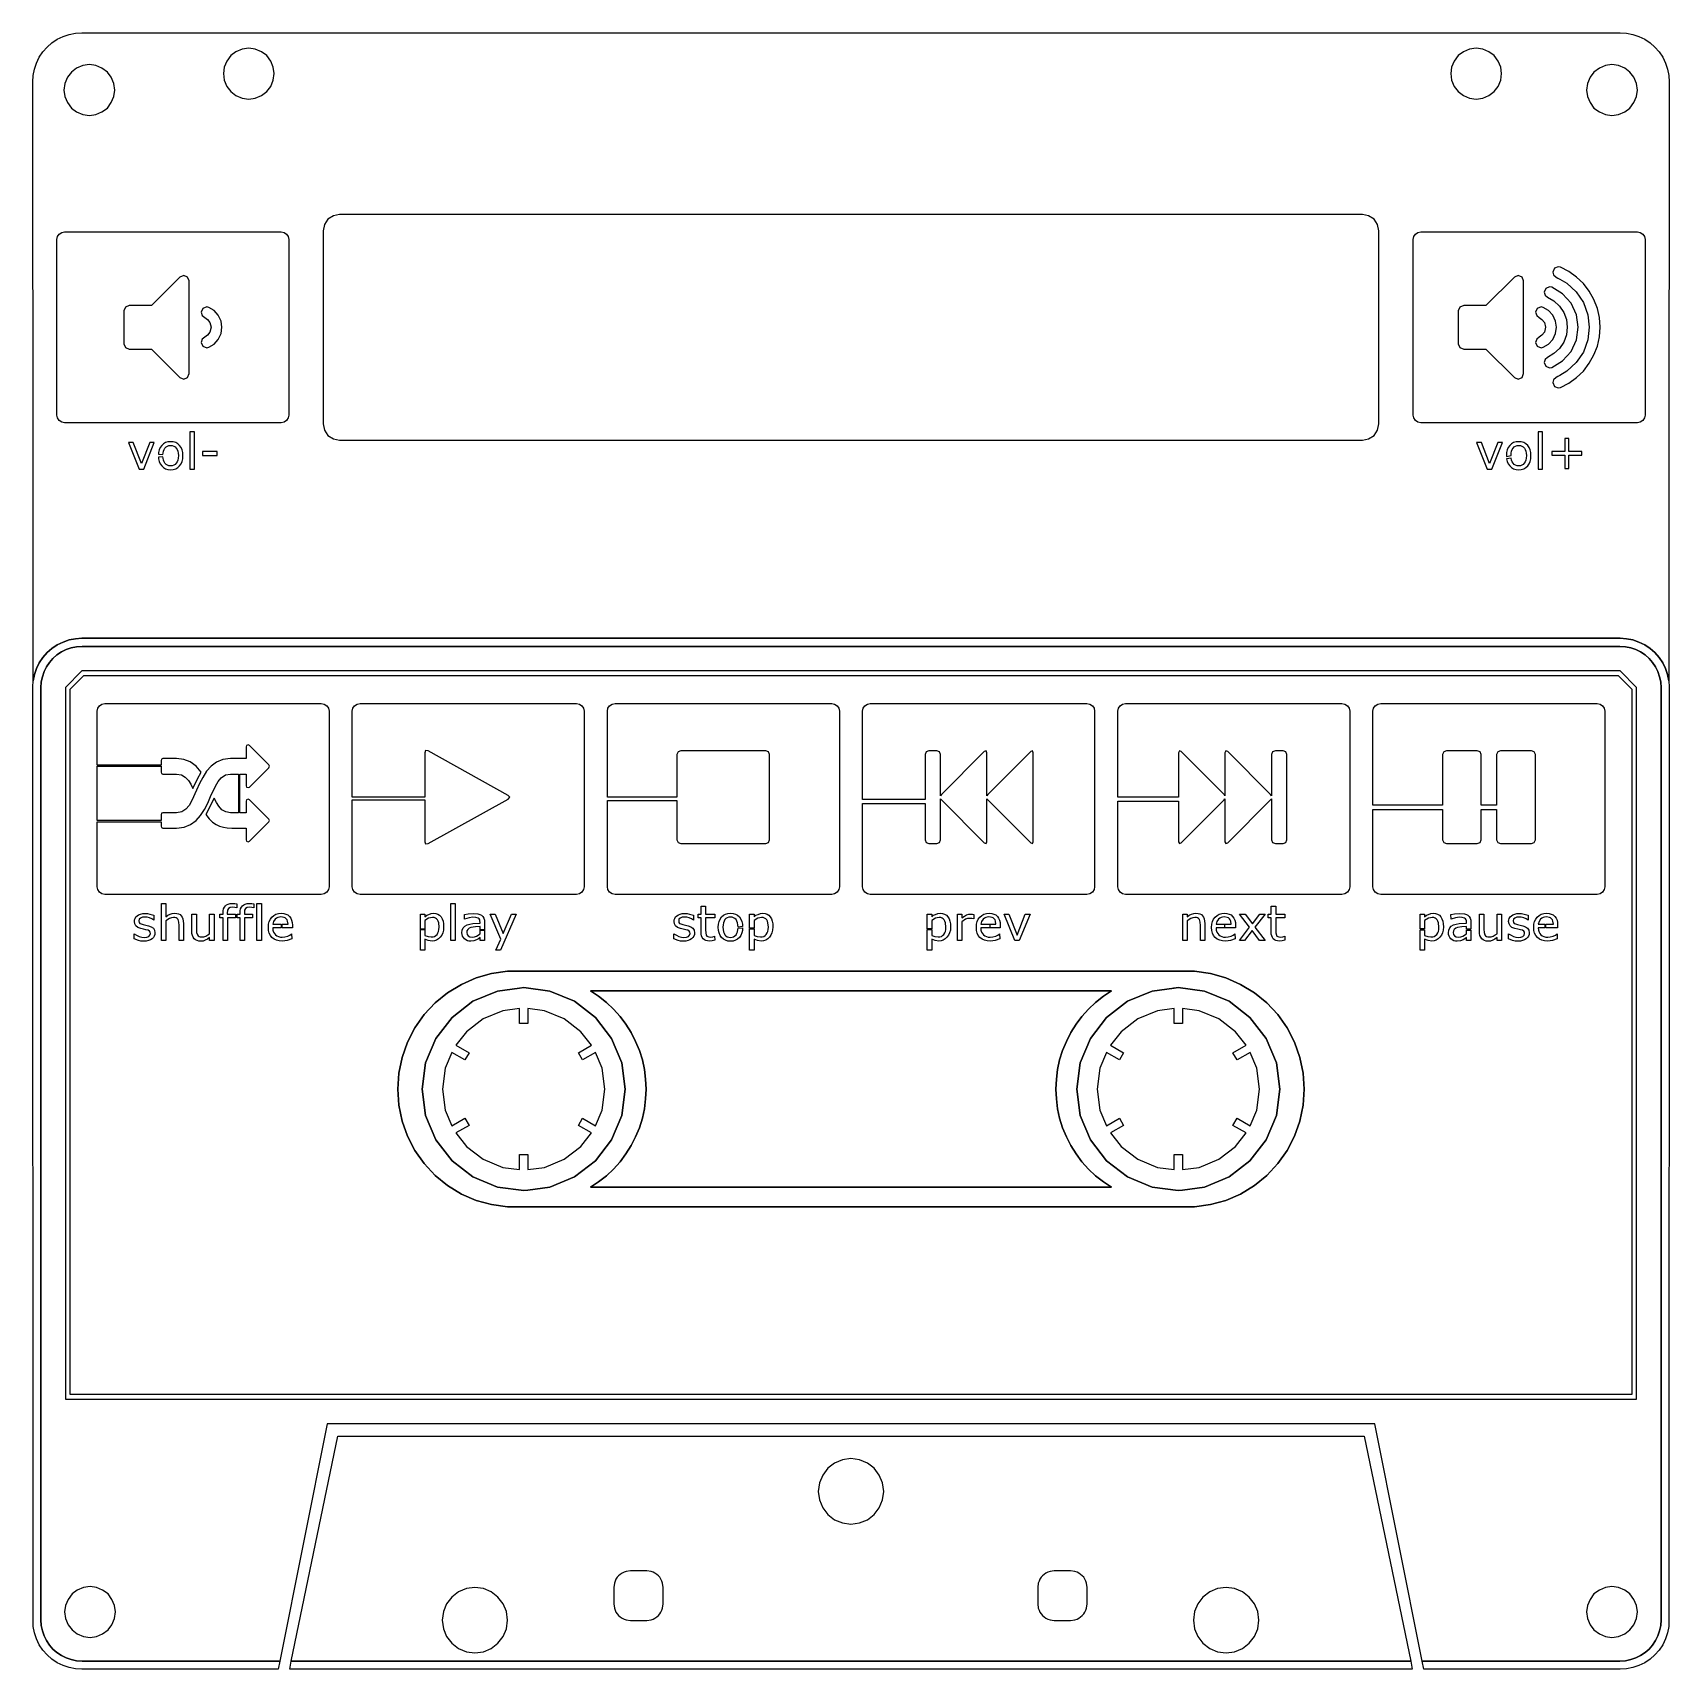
# Model space of a CAD drawing. Header units: metres. Extents: x 0 to 100, y 0 to 100.
import ezdxf

# ---------------------------------------------------------------- set-up
doc = ezdxf.new("R2010")
doc.units = ezdxf.units.M

msp = doc.modelspace()

# ---------------------------------------------------------------- linework, layer by layer
at = {"layer": 'Component#3'}
for points in [[(17.63, 47.35, 0), (4.4, 47.35, 0), (4.22, 47.39, 0), (4.07, 47.49, 0), (3.97, 47.64, 0), (3.93, 47.82, 0), (3.93, 51.79, 0), (7.84, 51.79, 0), (7.84, 51.51, 0), (7.87, 51.43, 0), (7.96, 51.4, 0), (8.78, 51.4, 0), (9.26, 51.46, 0), (9.65, 51.61, 0), (9.98, 51.86, 0), (10.26, 52.17, 0), (10.49, 52.54, 0), (10.69, 52.93, 0), (10.87, 53.34, 0), (11.16, 53.97, 0), (11.33, 54.25, 0), (11.52, 54.48, 0), (11.77, 54.65, 0), (12.09, 54.7, 0), (12.57, 54.7, 0), (12.57, 52.34, 0), (12.09, 52.34, 0), (11.79, 52.39, 0), (11.56, 52.52, 0), (11.37, 52.73, 0), (11.22, 52.97, 0), (11.09, 53.23, 0), (10.58, 52.23, 0), (10.79, 51.97, 0), (10.99, 51.77, 0), (11.21, 51.62, 0), (11.42, 51.52, 0), (11.66, 51.45, 0), (11.89, 51.41, 0), (12.16, 51.39, 0), (12.43, 51.39, 0), (12.72, 51.39, 0), (13.04, 51.4, 0), (13.04, 50.69, 0), (13.07, 50.6, 0), (13.16, 50.57, 0), (13.24, 50.6, 0), (14.42, 51.78, 0), (14.46, 51.87, 0), (14.42, 51.95, 0), (13.25, 53.13, 0), (13.16, 53.17, 0), (13.07, 53.13, 0), (13.04, 53.05, 0), (13.04, 52.34, 0), (12.66, 52.34, 0), (12.66, 54.7, 0), (13.04, 54.7, 0), (13.04, 53.99, 0), (13.07, 53.91, 0), (13.16, 53.88, 0), (13.24, 53.91, 0), (14.42, 55.09, 0), (14.46, 55.18, 0), (14.42, 55.26, 0), (13.25, 56.44, 0), (13.16, 56.48, 0), (13.07, 56.44, 0), (13.04, 56.36, 0), (13.04, 55.65, 0), (12.09, 55.65, 0), (11.62, 55.59, 0), (11.23, 55.43, 0), (10.9, 55.18, 0), (10.62, 54.87, 0), (10.39, 54.5, 0), (10.19, 54.12, 0), (10, 53.71, 0), (9.72, 53.08, 0), (9.55, 52.79, 0), (9.36, 52.56, 0), (9.11, 52.4, 0), (8.78, 52.34, 0), (7.96, 52.34, 0), (7.87, 52.31, 0), (7.84, 52.22, 0), (7.84, 51.87, 0), (3.93, 51.87, 0), (3.93, 55.18, 0), (7.84, 55.18, 0), (7.84, 54.82, 0), (7.87, 54.74, 0), (7.96, 54.7, 0), (8.78, 54.7, 0), (9.09, 54.65, 0), (9.32, 54.52, 0), (9.51, 54.31, 0), (9.66, 54.08, 0), (9.79, 53.81, 0), (10.06, 54.4, 0), (10.3, 54.82, 0), (9.98, 55.18, 0), (9.62, 55.44, 0), (9.23, 55.6, 0), (8.78, 55.65, 0), (7.96, 55.65, 0), (7.87, 55.62, 0), (7.84, 55.53, 0), (7.84, 55.25, 0), (3.93, 55.25, 0), (3.93, 58.54, 0), (3.97, 58.72, 0), (4.07, 58.87, 0), (4.22, 58.98, 0), (4.4, 59.01, 0), (17.63, 59.01, 0), (17.81, 58.98, 0), (17.97, 58.87, 0), (18.07, 58.72, 0), (18.11, 58.54, 0), (18.11, 47.82, 0), (18.07, 47.64, 0), (17.97, 47.49, 0), (17.81, 47.39, 0), (17.63, 47.35, 0)], [(33.23, 47.35, 0), (20, 47.35, 0), (19.82, 47.39, 0), (19.66, 47.49, 0), (19.56, 47.64, 0), (19.52, 47.82, 0), (19.52, 53.13, 0), (23.95, 53.13, 0), (23.95, 50.57, 0), (24.01, 50.44, 0), (24.16, 50.45, 0), (29.06, 53.17, 0), (29.15, 53.29, 0), (29.06, 53.4, 0), (24.16, 56.12, 0), (24.01, 56.14, 0), (23.95, 56, 0), (23.95, 53.29, 0), (19.52, 53.29, 0), (19.52, 58.54, 0), (19.56, 58.72, 0), (19.66, 58.87, 0), (19.82, 58.98, 0), (20, 59.01, 0), (33.23, 59.01, 0), (33.41, 58.98, 0), (33.56, 58.87, 0), (33.66, 58.72, 0), (33.7, 58.54, 0), (33.7, 47.82, 0), (33.66, 47.64, 0), (33.56, 47.49, 0), (33.41, 47.39, 0), (33.23, 47.35, 0)], [(48.82, 47.35, 0), (35.59, 47.35, 0), (35.41, 47.39, 0), (35.25, 47.49, 0), (35.15, 47.64, 0), (35.12, 47.82, 0), (35.12, 53.08, 0), (39.36, 53.08, 0), (39.36, 50.69, 0), (39.43, 50.52, 0), (39.6, 50.45, 0), (44.8, 50.45, 0), (44.96, 50.52, 0), (45.03, 50.69, 0), (45.03, 55.89, 0), (44.96, 56.05, 0), (44.8, 56.12, 0), (39.6, 56.12, 0), (39.43, 56.05, 0), (39.36, 55.89, 0), (39.36, 53.29, 0), (35.12, 53.29, 0), (35.12, 58.54, 0), (35.15, 58.72, 0), (35.25, 58.87, 0), (35.41, 58.98, 0), (35.59, 59.01, 0), (48.82, 59.01, 0), (49, 58.98, 0), (49.15, 58.87, 0), (49.26, 58.72, 0), (49.29, 58.54, 0), (49.29, 47.82, 0), (49.26, 47.64, 0), (49.15, 47.49, 0), (49, 47.39, 0), (48.82, 47.35, 0)], [(64.41, 47.35, 0), (51.18, 47.35, 0), (51, 47.39, 0), (50.85, 47.49, 0), (50.74, 47.64, 0), (50.71, 47.82, 0), (50.71, 52.9, 0), (54.53, 52.9, 0), (54.53, 50.69, 0), (54.6, 50.52, 0), (54.76, 50.45, 0), (55.24, 50.45, 0), (55.4, 50.52, 0), (55.47, 50.69, 0), (55.47, 53.19, 0), (55.52, 53.12, 0), (58.14, 50.5, 0), (58.26, 50.45, 0), (58.31, 50.57, 0), (58.31, 53.19, 0), (58.36, 53.12, 0), (60.98, 50.5, 0), (61.09, 50.45, 0), (61.14, 50.57, 0), (61.14, 56, 0), (61.09, 56.12, 0), (60.98, 56.07, 0), (58.36, 53.45, 0), (58.31, 53.38, 0), (58.31, 56, 0), (58.26, 56.12, 0), (58.14, 56.07, 0), (55.52, 53.45, 0), (55.47, 53.38, 0), (55.47, 55.89, 0), (55.4, 56.05, 0), (55.24, 56.12, 0), (54.76, 56.12, 0), (54.6, 56.05, 0), (54.53, 55.89, 0), (54.53, 53.14, 0), (50.71, 53.14, 0), (50.71, 58.54, 0), (50.74, 58.72, 0), (50.85, 58.87, 0), (51, 58.98, 0), (51.18, 59.01, 0), (64.41, 59.01, 0), (64.59, 58.98, 0), (64.75, 58.87, 0), (64.85, 58.72, 0), (64.88, 58.54, 0), (64.88, 47.82, 0), (64.85, 47.64, 0), (64.75, 47.49, 0), (64.59, 47.39, 0), (64.41, 47.35, 0)], [(80, 47.35, 0), (66.77, 47.35, 0), (66.59, 47.39, 0), (66.44, 47.49, 0), (66.34, 47.64, 0), (66.3, 47.82, 0), (66.3, 53.04, 0), (70.02, 53.04, 0), (70.02, 50.57, 0), (70.07, 50.45, 0), (70.18, 50.5, 0), (72.81, 53.12, 0), (72.85, 53.19, 0), (72.85, 50.57, 0), (72.9, 50.45, 0), (73.02, 50.5, 0), (75.64, 53.12, 0), (75.69, 53.19, 0), (75.69, 50.69, 0), (75.76, 50.52, 0), (75.93, 50.45, 0), (76.4, 50.45, 0), (76.57, 50.52, 0), (76.64, 50.69, 0), (76.64, 55.89, 0), (76.57, 56.05, 0), (76.4, 56.12, 0), (75.93, 56.12, 0), (75.76, 56.05, 0), (75.69, 55.89, 0), (75.69, 53.38, 0), (75.64, 53.45, 0), (73.02, 56.07, 0), (72.9, 56.12, 0), (72.85, 56, 0), (72.85, 53.38, 0), (72.81, 53.45, 0), (70.18, 56.07, 0), (70.07, 56.12, 0), (70.02, 56, 0), (70.02, 53.29, 0), (66.3, 53.29, 0), (66.3, 58.54, 0), (66.34, 58.72, 0), (66.44, 58.87, 0), (66.59, 58.98, 0), (66.77, 59.01, 0), (80, 59.01, 0), (80.18, 58.98, 0), (80.34, 58.87, 0), (80.44, 58.72, 0), (80.48, 58.54, 0), (80.48, 47.82, 0), (80.44, 47.64, 0), (80.34, 47.49, 0), (80.18, 47.39, 0), (80, 47.35, 0)], [(95.6, 47.35, 0), (82.37, 47.35, 0), (82.19, 47.39, 0), (82.03, 47.49, 0), (81.93, 47.64, 0), (81.89, 47.82, 0), (81.89, 52.53, 0), (86.15, 52.53, 0), (86.15, 50.69, 0), (86.22, 50.52, 0), (86.38, 50.45, 0), (88.27, 50.45, 0), (88.44, 50.52, 0), (88.51, 50.69, 0), (88.51, 52.53, 0), (89.45, 52.53, 0), (89.45, 50.69, 0), (89.52, 50.52, 0), (89.69, 50.45, 0), (91.58, 50.45, 0), (91.75, 50.52, 0), (91.82, 50.69, 0), (91.82, 55.89, 0), (91.75, 56.05, 0), (91.58, 56.12, 0), (89.69, 56.12, 0), (89.52, 56.05, 0), (89.45, 55.89, 0), (89.45, 52.81, 0), (88.51, 52.81, 0), (88.51, 55.89, 0), (88.44, 56.05, 0), (88.27, 56.12, 0), (86.38, 56.12, 0), (86.22, 56.05, 0), (86.15, 55.89, 0), (86.15, 52.81, 0), (81.89, 52.81, 0), (81.89, 58.54, 0), (81.93, 58.72, 0), (82.03, 58.87, 0), (82.19, 58.98, 0), (82.37, 59.01, 0), (95.6, 59.01, 0), (95.78, 58.98, 0), (95.93, 58.87, 0), (96.03, 58.72, 0), (96.07, 58.54, 0), (96.07, 47.82, 0), (96.03, 47.64, 0), (95.93, 47.49, 0), (95.78, 47.39, 0), (95.6, 47.35, 0)], [(7.47, 45, 0), (7.46, 44.89, 0), (7.42, 44.8, 0), (7.37, 44.71, 0), (7.29, 44.64, 0), (7.19, 44.57, 0), (7.07, 44.53, 0), (6.93, 44.5, 0), (6.78, 44.49, 0), (6.61, 44.5, 0), (6.46, 44.54, 0), (6.2, 44.63, 0), (6.2, 44.94, 0), (6.35, 44.85, 0), (6.51, 44.78, 0), (6.66, 44.74, 0), (6.81, 44.72, 0), (6.97, 44.74, 0), (7.09, 44.78, 0), (7.16, 44.86, 0), (7.19, 44.96, 0), (7.18, 45.05, 0), (7.14, 45.11, 0), (7.05, 45.16, 0), (6.92, 45.19, 0), (6.77, 45.22, 0), (6.6, 45.26, 0), (6.42, 45.33, 0), (6.3, 45.43, 0), (6.23, 45.55, 0), (6.21, 45.7, 0), (6.22, 45.79, 0), (6.25, 45.88, 0), (6.3, 45.97, 0), (6.38, 46.04, 0), (6.47, 46.1, 0), (6.58, 46.15, 0), (6.72, 46.18, 0), (6.86, 46.19, 0), (7.01, 46.18, 0), (7.16, 46.15, 0), (7.4, 46.07, 0), (7.4, 45.78, 0), (7.27, 45.85, 0), (7.14, 45.91, 0), (6.99, 45.95, 0), (6.84, 45.96, 0), (6.71, 45.95, 0), (6.59, 45.9, 0), (6.51, 45.83, 0), (6.49, 45.73, 0), (6.5, 45.64, 0), (6.55, 45.58, 0), (6.63, 45.54, 0), (6.75, 45.5, 0), (6.92, 45.46, 0), (7.07, 45.43, 0), (7.24, 45.37, 0), (7.37, 45.28, 0), (7.44, 45.16, 0), (7.47, 45, 0)], [(8.9, 46.16, 0), (9, 46.11, 0), (9.07, 46.04, 0), (9.13, 45.95, 0), (9.18, 45.85, 0), (9.2, 45.72, 0), (9.21, 45.58, 0), (9.21, 44.53, 0), (8.94, 44.53, 0), (8.94, 45.45, 0), (8.93, 45.66, 0), (8.88, 45.82, 0), (8.83, 45.87, 0), (8.77, 45.91, 0), (8.69, 45.93, 0), (8.6, 45.94, 0), (8.48, 45.92, 0), (8.36, 45.88, 0), (8.13, 45.74, 0), (8.13, 44.53, 0), (7.86, 44.53, 0), (7.86, 46.79, 0), (8.13, 46.79, 0), (8.13, 45.97, 0), (8.26, 46.07, 0), (8.39, 46.14, 0), (8.53, 46.18, 0), (8.67, 46.2, 0), (8.8, 46.19, 0), (8.9, 46.16, 0)], [(11.08, 44.53, 0), (10.8, 44.53, 0), (10.8, 44.71, 0), (10.67, 44.62, 0), (10.54, 44.55, 0), (10.41, 44.5, 0), (10.26, 44.49, 0), (10.14, 44.5, 0), (10.04, 44.53, 0), (9.94, 44.58, 0), (9.87, 44.64, 0), (9.8, 44.73, 0), (9.76, 44.84, 0), (9.73, 44.96, 0), (9.72, 45.1, 0), (9.72, 46.15, 0), (10, 46.15, 0), (10, 45.23, 0), (10.01, 45.02, 0), (10.06, 44.87, 0), (10.1, 44.81, 0), (10.16, 44.78, 0), (10.23, 44.75, 0), (10.34, 44.75, 0), (10.45, 44.76, 0), (10.57, 44.8, 0), (10.69, 44.87, 0), (10.8, 44.94, 0), (10.8, 46.15, 0), (11.08, 46.15, 0), (11.08, 44.53, 0)], [(11.66, 46.46, 0), (11.71, 46.56, 0), (11.77, 46.65, 0), (11.85, 46.71, 0), (11.94, 46.76, 0), (12.06, 46.79, 0), (12.18, 46.8, 0), (12.35, 46.79, 0), (12.48, 46.77, 0), (12.48, 46.52, 0), (12.35, 46.55, 0), (12.22, 46.56, 0), (12.07, 46.54, 0), (11.97, 46.49, 0), (11.91, 46.38, 0), (11.89, 46.21, 0), (11.89, 46.15, 0), (12.38, 46.15, 0), (12.38, 45.92, 0), (11.9, 45.92, 0), (11.9, 44.53, 0), (11.63, 44.53, 0), (11.63, 45.92, 0), (11.44, 45.92, 0), (11.44, 46.15, 0), (11.63, 46.15, 0), (11.63, 46.2, 0), (11.64, 46.34, 0), (11.66, 46.46, 0)], [(12.94, 44.53, 0), (12.67, 44.53, 0), (12.67, 45.92, 0), (12.49, 45.92, 0), (12.49, 46.15, 0), (12.67, 46.15, 0), (12.67, 46.2, 0), (12.68, 46.34, 0), (12.7, 46.46, 0), (12.75, 46.56, 0), (12.81, 46.65, 0), (12.89, 46.71, 0), (12.99, 46.76, 0), (13.1, 46.79, 0), (13.23, 46.8, 0), (13.39, 46.79, 0), (13.52, 46.77, 0), (13.51, 46.52, 0), (13.39, 46.55, 0), (13.27, 46.56, 0), (13.11, 46.54, 0), (13.01, 46.49, 0), (12.95, 46.38, 0), (12.93, 46.21, 0), (12.93, 46.15, 0), (13.42, 46.15, 0), (13.42, 45.92, 0), (12.94, 45.92, 0), (12.94, 44.53, 0)], [(13.97, 44.53, 0), (13.7, 44.53, 0), (13.7, 46.79, 0), (13.97, 46.79, 0), (13.97, 44.53, 0)], [(15.87, 45.31, 0), (15.25, 45.31, 0), (15.25, 45.52, 0), (15.6, 45.52, 0), (15.57, 45.71, 0), (15.54, 45.79, 0), (15.49, 45.85, 0), (15.43, 45.91, 0), (15.36, 45.94, 0), (15.17, 45.97, 0), (15.07, 45.96, 0), (14.97, 45.94, 0), (14.89, 45.9, 0), (14.82, 45.84, 0), (14.72, 45.7, 0), (14.67, 45.52, 0), (15.19, 45.52, 0), (15.19, 45.31, 0), (14.67, 45.31, 0), (14.68, 45.17, 0), (14.72, 45.05, 0), (14.77, 44.95, 0), (14.84, 44.87, 0), (14.92, 44.81, 0), (15.02, 44.77, 0), (15.13, 44.74, 0), (15.25, 44.73, 0), (15.41, 44.75, 0), (15.58, 44.8, 0), (15.72, 44.86, 0), (15.82, 44.93, 0), (15.83, 44.63, 0), (15.55, 44.53, 0), (15.41, 44.51, 0), (15.25, 44.5, 0), (15.06, 44.51, 0), (14.89, 44.55, 0), (14.75, 44.62, 0), (14.62, 44.71, 0), (14.52, 44.83, 0), (14.45, 44.98, 0), (14.41, 45.14, 0), (14.4, 45.33, 0), (14.41, 45.52, 0), (14.45, 45.69, 0), (14.52, 45.84, 0), (14.61, 45.96, 0), (14.73, 46.06, 0), (14.86, 46.14, 0), (15.02, 46.18, 0), (15.18, 46.2, 0), (15.34, 46.18, 0), (15.47, 46.15, 0), (15.59, 46.09, 0), (15.69, 46, 0), (15.77, 45.9, 0), (15.82, 45.77, 0), (15.85, 45.63, 0), (15.87, 45.46, 0), (15.87, 45.31, 0)], [(23.96, 45.75, 0), (23.96, 45.23, 0), (23.69, 45.23, 0), (23.69, 46.15, 0), (23.96, 46.15, 0), (23.96, 45.98, 0), (24.08, 46.07, 0), (24.21, 46.13, 0), (24.35, 46.18, 0), (24.5, 46.2, 0), (24.63, 46.18, 0), (24.76, 46.14, 0), (24.86, 46.07, 0), (24.95, 45.98, 0), (25.02, 45.85, 0), (25.07, 45.71, 0), (25.1, 45.55, 0), (25.11, 45.36, 0), (25.1, 45.17, 0), (25.06, 45, 0), (24.99, 44.85, 0), (24.9, 44.73, 0), (24.79, 44.63, 0), (24.67, 44.56, 0), (24.54, 44.52, 0), (24.4, 44.5, 0), (24.17, 44.53, 0), (23.96, 44.61, 0), (23.96, 43.94, 0), (23.69, 43.94, 0), (23.69, 45.2, 0), (23.96, 45.2, 0), (23.96, 44.84, 0), (24.16, 44.77, 0), (24.35, 44.75, 0), (24.46, 44.76, 0), (24.55, 44.78, 0), (24.64, 44.83, 0), (24.71, 44.9, 0), (24.76, 44.99, 0), (24.8, 45.09, 0), (24.82, 45.21, 0), (24.83, 45.35, 0), (24.81, 45.61, 0), (24.78, 45.71, 0), (24.73, 45.79, 0), (24.68, 45.86, 0), (24.61, 45.9, 0), (24.52, 45.93, 0), (24.43, 45.94, 0), (24.31, 45.92, 0), (24.19, 45.89, 0), (23.96, 45.75, 0)], [(25.54, 46.79, 0), (25.81, 46.79, 0), (25.81, 44.53, 0), (25.54, 44.53, 0), (25.54, 46.79, 0)], [(27.61, 45.63, 0), (27.61, 45.19, 0), (27.34, 45.19, 0), (27.34, 45.38, 0), (27.05, 45.36, 0), (26.78, 45.32, 0), (26.67, 45.28, 0), (26.59, 45.21, 0), (26.53, 45.13, 0), (26.52, 45.02, 0), (26.54, 44.9, 0), (26.6, 44.81, 0), (26.71, 44.76, 0), (26.86, 44.74, 0), (26.99, 44.76, 0), (27.12, 44.8, 0), (27.34, 44.93, 0), (27.34, 45.16, 0), (27.61, 45.16, 0), (27.61, 44.53, 0), (27.34, 44.53, 0), (27.34, 44.71, 0), (27.24, 44.64, 0), (27.12, 44.57, 0), (26.96, 44.51, 0), (26.76, 44.49, 0), (26.65, 44.5, 0), (26.56, 44.52, 0), (26.47, 44.57, 0), (26.39, 44.63, 0), (26.32, 44.71, 0), (26.27, 44.8, 0), (26.24, 44.9, 0), (26.23, 45, 0), (26.25, 45.17, 0), (26.31, 45.3, 0), (26.41, 45.4, 0), (26.54, 45.48, 0), (26.7, 45.53, 0), (26.89, 45.57, 0), (27.34, 45.6, 0), (27.34, 45.64, 0), (27.33, 45.73, 0), (27.31, 45.8, 0), (27.27, 45.85, 0), (27.21, 45.89, 0), (27.07, 45.94, 0), (26.9, 45.95, 0), (26.66, 45.92, 0), (26.39, 45.84, 0), (26.38, 46.12, 0), (26.61, 46.16, 0), (26.91, 46.19, 0), (27.2, 46.16, 0), (27.32, 46.12, 0), (27.42, 46.07, 0), (27.5, 45.99, 0), (27.56, 45.89, 0), (27.6, 45.77, 0), (27.61, 45.63, 0)], [(28.6, 44.61, 0), (27.95, 46.15, 0), (28.25, 46.15, 0), (28.75, 44.95, 0), (29.25, 46.15, 0), (29.53, 46.15, 0), (28.59, 43.94, 0), (28.3, 43.94, 0), (28.6, 44.61, 0)], [(39.91, 44.5, 0), (39.76, 44.49, 0), (39.59, 44.5, 0), (39.43, 44.54, 0), (39.18, 44.63, 0), (39.18, 44.94, 0), (39.33, 44.85, 0), (39.48, 44.78, 0), (39.64, 44.74, 0), (39.78, 44.72, 0), (39.94, 44.74, 0), (40.07, 44.78, 0), (40.14, 44.86, 0), (40.17, 44.96, 0), (40.15, 45.05, 0), (40.11, 45.11, 0), (40.03, 45.16, 0), (39.9, 45.19, 0), (39.75, 45.22, 0), (39.58, 45.26, 0), (39.4, 45.33, 0), (39.28, 45.43, 0), (39.21, 45.55, 0), (39.19, 45.7, 0), (39.2, 45.79, 0), (39.23, 45.88, 0), (39.28, 45.97, 0), (39.35, 46.04, 0), (39.45, 46.1, 0), (39.56, 46.15, 0), (39.69, 46.18, 0), (39.84, 46.19, 0), (39.99, 46.18, 0), (40.13, 46.15, 0), (40.38, 46.07, 0), (40.38, 45.78, 0), (40.25, 45.85, 0), (40.11, 45.91, 0), (39.97, 45.95, 0), (39.82, 45.96, 0), (39.68, 45.95, 0), (39.57, 45.9, 0), (39.49, 45.83, 0), (39.47, 45.73, 0), (39.48, 45.64, 0), (39.53, 45.58, 0), (39.61, 45.54, 0), (39.73, 45.5, 0), (39.89, 45.46, 0), (40.05, 45.43, 0), (40.22, 45.37, 0), (40.34, 45.28, 0), (40.42, 45.16, 0), (40.44, 45, 0), (40.43, 44.89, 0), (40.4, 44.8, 0), (40.34, 44.71, 0), (40.26, 44.64, 0), (40.16, 44.57, 0), (40.04, 44.53, 0), (39.91, 44.5, 0)], [(40.97, 44.63, 0), (40.91, 44.71, 0), (40.87, 44.81, 0), (40.85, 44.92, 0), (40.84, 45.06, 0), (40.84, 45.92, 0), (40.66, 45.92, 0), (40.66, 46.15, 0), (40.84, 46.15, 0), (40.84, 46.62, 0), (41.11, 46.62, 0), (41.11, 46.15, 0), (41.67, 46.15, 0), (41.67, 45.92, 0), (41.11, 45.92, 0), (41.11, 45.19, 0), (41.12, 44.99, 0), (41.16, 44.85, 0), (41.2, 44.8, 0), (41.25, 44.77, 0), (41.32, 44.75, 0), (41.42, 44.74, 0), (41.56, 44.76, 0), (41.66, 44.79, 0), (41.67, 44.55, 0), (41.51, 44.51, 0), (41.35, 44.5, 0), (41.23, 44.51, 0), (41.13, 44.53, 0), (41.04, 44.58, 0), (40.97, 44.63, 0)], [(43.37, 45.53, 0), (43.38, 45.38, 0), (43.1, 45.34, 0), (43.09, 45.49, 0), (43.07, 45.62, 0), (43.03, 45.72, 0), (42.98, 45.81, 0), (42.91, 45.88, 0), (42.83, 45.92, 0), (42.74, 45.95, 0), (42.64, 45.96, 0), (42.53, 45.95, 0), (42.44, 45.92, 0), (42.36, 45.88, 0), (42.29, 45.81, 0), (42.24, 45.72, 0), (42.2, 45.62, 0), (42.18, 45.49, 0), (42.17, 45.34, 0), (42.18, 45.2, 0), (42.2, 45.07, 0), (42.24, 44.97, 0), (42.29, 44.88, 0), (42.36, 44.81, 0), (42.44, 44.76, 0), (42.53, 44.73, 0), (42.64, 44.72, 0), (42.74, 44.73, 0), (42.83, 44.76, 0), (42.91, 44.81, 0), (42.98, 44.88, 0), (43.03, 44.97, 0), (43.07, 45.07, 0), (43.09, 45.2, 0), (43.1, 45.29, 0), (43.38, 45.31, 0), (43.37, 45.15, 0), (43.33, 44.99, 0), (43.27, 44.84, 0), (43.18, 44.72, 0), (43.07, 44.62, 0), (42.94, 44.55, 0), (42.8, 44.5, 0), (42.64, 44.49, 0), (42.47, 44.5, 0), (42.33, 44.55, 0), (42.2, 44.62, 0), (42.09, 44.72, 0), (42, 44.84, 0), (41.94, 44.99, 0), (41.9, 45.15, 0), (41.89, 45.34, 0), (41.9, 45.53, 0), (41.94, 45.7, 0), (42, 45.84, 0), (42.09, 45.97, 0), (42.2, 46.07, 0), (42.33, 46.14, 0), (42.47, 46.18, 0), (42.64, 46.2, 0), (42.8, 46.18, 0), (42.94, 46.14, 0), (43.07, 46.07, 0), (43.18, 45.97, 0), (43.27, 45.84, 0), (43.33, 45.7, 0), (43.37, 45.53, 0)], [(43.8, 43.94, 0), (43.8, 45.25, 0), (44.08, 45.25, 0), (44.08, 44.84, 0), (44.27, 44.77, 0), (44.46, 44.75, 0), (44.57, 44.76, 0), (44.67, 44.78, 0), (44.75, 44.83, 0), (44.82, 44.9, 0), (44.87, 44.99, 0), (44.91, 45.09, 0), (44.94, 45.21, 0), (44.95, 45.35, 0), (44.92, 45.61, 0), (44.89, 45.71, 0), (44.85, 45.79, 0), (44.79, 45.86, 0), (44.72, 45.9, 0), (44.64, 45.93, 0), (44.54, 45.94, 0), (44.42, 45.92, 0), (44.3, 45.89, 0), (44.08, 45.75, 0), (44.08, 45.29, 0), (43.8, 45.29, 0), (43.8, 46.15, 0), (44.08, 46.15, 0), (44.08, 45.98, 0), (44.19, 46.07, 0), (44.32, 46.13, 0), (44.46, 46.18, 0), (44.61, 46.2, 0), (44.75, 46.18, 0), (44.87, 46.14, 0), (44.97, 46.07, 0), (45.06, 45.98, 0), (45.14, 45.85, 0), (45.19, 45.71, 0), (45.22, 45.55, 0), (45.23, 45.36, 0), (45.21, 45.17, 0), (45.17, 45, 0), (45.1, 44.85, 0), (45.01, 44.73, 0), (44.91, 44.63, 0), (44.79, 44.56, 0), (44.65, 44.52, 0), (44.51, 44.5, 0), (44.28, 44.53, 0), (44.08, 44.61, 0), (44.08, 43.94, 0), (43.8, 43.94, 0)], [(54.93, 45.75, 0), (54.93, 45.25, 0), (54.66, 45.25, 0), (54.66, 46.15, 0), (54.93, 46.15, 0), (54.93, 45.98, 0), (55.04, 46.07, 0), (55.17, 46.13, 0), (55.31, 46.18, 0), (55.46, 46.2, 0), (55.6, 46.18, 0), (55.72, 46.14, 0), (55.83, 46.07, 0), (55.92, 45.98, 0), (55.99, 45.85, 0), (56.04, 45.71, 0), (56.07, 45.55, 0), (56.08, 45.36, 0), (56.07, 45.17, 0), (56.02, 45, 0), (55.96, 44.85, 0), (55.86, 44.73, 0), (55.76, 44.63, 0), (55.64, 44.56, 0), (55.51, 44.52, 0), (55.36, 44.5, 0), (55.14, 44.53, 0), (54.93, 44.61, 0), (54.93, 43.94, 0), (54.66, 43.94, 0), (54.66, 45.2, 0), (54.93, 45.2, 0), (54.93, 44.84, 0), (55.13, 44.77, 0), (55.32, 44.75, 0), (55.42, 44.76, 0), (55.52, 44.78, 0), (55.6, 44.83, 0), (55.67, 44.9, 0), (55.73, 44.99, 0), (55.77, 45.09, 0), (55.79, 45.21, 0), (55.8, 45.35, 0), (55.77, 45.61, 0), (55.74, 45.71, 0), (55.7, 45.79, 0), (55.64, 45.86, 0), (55.57, 45.9, 0), (55.49, 45.93, 0), (55.39, 45.94, 0), (55.27, 45.92, 0), (55.16, 45.89, 0), (54.93, 45.75, 0)], [(57.32, 46.15, 0), (57.42, 46.15, 0), (57.51, 46.13, 0), (57.51, 45.85, 0), (57.38, 45.88, 0), (57.25, 45.88, 0), (57.12, 45.87, 0), (57, 45.83, 0), (56.78, 45.68, 0), (56.78, 44.53, 0), (56.5, 44.53, 0), (56.5, 46.15, 0), (56.78, 46.15, 0), (56.78, 45.91, 0), (56.93, 46.02, 0), (57.06, 46.1, 0), (57.19, 46.14, 0), (57.32, 46.15, 0)], [(59.12, 45.31, 0), (58.51, 45.31, 0), (58.51, 45.52, 0), (58.86, 45.52, 0), (58.83, 45.71, 0), (58.8, 45.79, 0), (58.75, 45.85, 0), (58.69, 45.91, 0), (58.62, 45.94, 0), (58.43, 45.97, 0), (58.32, 45.96, 0), (58.23, 45.94, 0), (58.15, 45.9, 0), (58.08, 45.84, 0), (57.98, 45.7, 0), (57.93, 45.52, 0), (58.49, 45.52, 0), (58.49, 45.31, 0), (57.93, 45.31, 0), (57.94, 45.17, 0), (57.98, 45.05, 0), (58.03, 44.95, 0), (58.1, 44.87, 0), (58.18, 44.81, 0), (58.28, 44.77, 0), (58.39, 44.74, 0), (58.51, 44.73, 0), (58.67, 44.75, 0), (58.84, 44.8, 0), (58.98, 44.86, 0), (59.08, 44.93, 0), (59.09, 44.63, 0), (58.81, 44.53, 0), (58.66, 44.51, 0), (58.51, 44.5, 0), (58.32, 44.51, 0), (58.15, 44.55, 0), (58.01, 44.62, 0), (57.88, 44.71, 0), (57.78, 44.83, 0), (57.71, 44.98, 0), (57.67, 45.14, 0), (57.66, 45.33, 0), (57.67, 45.52, 0), (57.71, 45.69, 0), (57.78, 45.84, 0), (57.87, 45.96, 0), (57.99, 46.06, 0), (58.12, 46.14, 0), (58.27, 46.18, 0), (58.44, 46.2, 0), (58.6, 46.18, 0), (58.73, 46.15, 0), (58.85, 46.09, 0), (58.95, 46, 0), (59.02, 45.9, 0), (59.08, 45.77, 0), (59.11, 45.63, 0), (59.12, 45.46, 0), (59.12, 45.31, 0)], [(60.94, 46.15, 0), (60.28, 44.53, 0), (60.01, 44.53, 0), (59.36, 46.15, 0), (59.65, 46.15, 0), (60.15, 44.86, 0), (60.65, 46.15, 0), (60.94, 46.15, 0)], [(71.21, 46.19, 0), (71.32, 46.16, 0), (71.41, 46.11, 0), (71.48, 46.04, 0), (71.54, 45.95, 0), (71.59, 45.85, 0), (71.61, 45.72, 0), (71.62, 45.58, 0), (71.62, 44.53, 0), (71.35, 44.53, 0), (71.35, 45.45, 0), (71.34, 45.66, 0), (71.29, 45.82, 0), (71.24, 45.87, 0), (71.18, 45.91, 0), (71.11, 45.93, 0), (71.01, 45.94, 0), (70.89, 45.92, 0), (70.77, 45.88, 0), (70.54, 45.74, 0), (70.54, 44.53, 0), (70.27, 44.53, 0), (70.27, 46.15, 0), (70.54, 46.15, 0), (70.54, 45.97, 0), (70.67, 46.07, 0), (70.81, 46.14, 0), (70.94, 46.18, 0), (71.08, 46.2, 0), (71.21, 46.19, 0)], [(73.5, 45.31, 0), (72.85, 45.31, 0), (72.85, 45.52, 0), (73.14, 45.52, 0), (73.24, 45.52, 0), (73.21, 45.71, 0), (73.17, 45.79, 0), (73.13, 45.85, 0), (73.07, 45.91, 0), (72.99, 45.94, 0), (72.8, 45.97, 0), (72.7, 45.96, 0), (72.61, 45.94, 0), (72.53, 45.9, 0), (72.46, 45.84, 0), (72.35, 45.7, 0), (72.31, 45.52, 0), (72.82, 45.52, 0), (72.82, 45.31, 0), (72.31, 45.31, 0), (72.32, 45.17, 0), (72.35, 45.05, 0), (72.41, 44.95, 0), (72.48, 44.87, 0), (72.56, 44.81, 0), (72.66, 44.77, 0), (72.76, 44.74, 0), (72.88, 44.73, 0), (73.05, 44.75, 0), (73.22, 44.8, 0), (73.36, 44.86, 0), (73.45, 44.93, 0), (73.47, 44.63, 0), (73.19, 44.53, 0), (73.04, 44.51, 0), (72.89, 44.5, 0), (72.7, 44.51, 0), (72.53, 44.55, 0), (72.38, 44.62, 0), (72.26, 44.71, 0), (72.16, 44.83, 0), (72.09, 44.98, 0), (72.05, 45.14, 0), (72.03, 45.33, 0), (72.05, 45.52, 0), (72.09, 45.69, 0), (72.15, 45.84, 0), (72.25, 45.96, 0), (72.37, 46.06, 0), (72.5, 46.14, 0), (72.65, 46.18, 0), (72.82, 46.2, 0), (72.97, 46.18, 0), (73.11, 46.15, 0), (73.22, 46.09, 0), (73.32, 46, 0), (73.4, 45.9, 0), (73.46, 45.77, 0), (73.49, 45.63, 0), (73.5, 45.46, 0), (73.5, 45.31, 0)], [(75.31, 44.53, 0), (74.97, 44.53, 0), (74.51, 45.15, 0), (74.05, 44.53, 0), (73.73, 44.53, 0), (74.36, 45.34, 0), (73.74, 46.15, 0), (74.08, 46.15, 0), (74.54, 45.54, 0), (74.99, 46.15, 0), (75.31, 46.15, 0), (74.68, 45.35, 0), (75.31, 44.53, 0)], [(75.67, 46.15, 0), (75.67, 46.62, 0), (75.95, 46.62, 0), (75.95, 46.15, 0), (76.51, 46.15, 0), (76.51, 45.92, 0), (75.95, 45.92, 0), (75.95, 45.19, 0), (75.95, 44.99, 0), (75.99, 44.85, 0), (76.03, 44.8, 0), (76.08, 44.77, 0), (76.15, 44.75, 0), (76.25, 44.74, 0), (76.39, 44.76, 0), (76.51, 44.79, 0), (76.51, 44.55, 0), (76.34, 44.51, 0), (76.18, 44.5, 0), (76.06, 44.51, 0), (75.96, 44.53, 0), (75.87, 44.58, 0), (75.8, 44.63, 0), (75.75, 44.71, 0), (75.71, 44.81, 0), (75.68, 44.92, 0), (75.67, 45.06, 0), (75.67, 45.92, 0), (75.49, 45.92, 0), (75.49, 46.15, 0), (75.67, 46.15, 0)], [(85.05, 45.75, 0), (85.05, 45.24, 0), (84.78, 45.24, 0), (84.78, 46.15, 0), (85.05, 46.15, 0), (85.05, 45.98, 0), (85.17, 46.07, 0), (85.29, 46.13, 0), (85.43, 46.18, 0), (85.58, 46.2, 0), (85.72, 46.18, 0), (85.84, 46.14, 0), (85.95, 46.07, 0), (86.04, 45.98, 0), (86.11, 45.85, 0), (86.16, 45.71, 0), (86.19, 45.55, 0), (86.2, 45.36, 0), (86.19, 45.17, 0), (86.15, 45, 0), (86.08, 44.85, 0), (85.99, 44.73, 0), (85.88, 44.63, 0), (85.76, 44.56, 0), (85.63, 44.52, 0), (85.49, 44.5, 0), (85.26, 44.53, 0), (85.05, 44.61, 0), (85.05, 43.94, 0), (84.78, 43.94, 0), (84.78, 45.19, 0), (85.05, 45.19, 0), (85.05, 44.84, 0), (85.25, 44.77, 0), (85.44, 44.75, 0), (85.55, 44.76, 0), (85.64, 44.78, 0), (85.72, 44.83, 0), (85.79, 44.9, 0), (85.85, 44.99, 0), (85.89, 45.09, 0), (85.91, 45.21, 0), (85.92, 45.35, 0), (85.9, 45.61, 0), (85.86, 45.71, 0), (85.82, 45.79, 0), (85.76, 45.86, 0), (85.69, 45.9, 0), (85.61, 45.93, 0), (85.51, 45.94, 0), (85.4, 45.92, 0), (85.28, 45.89, 0), (85.05, 45.75, 0)], [(87.61, 44.93, 0), (87.61, 45.16, 0), (87.88, 45.16, 0), (87.88, 44.53, 0), (87.61, 44.53, 0), (87.61, 44.71, 0), (87.51, 44.64, 0), (87.4, 44.57, 0), (87.24, 44.51, 0), (87.03, 44.49, 0), (86.93, 44.5, 0), (86.83, 44.52, 0), (86.74, 44.57, 0), (86.66, 44.63, 0), (86.59, 44.71, 0), (86.55, 44.8, 0), (86.52, 44.9, 0), (86.51, 45, 0), (86.53, 45.17, 0), (86.59, 45.3, 0), (86.68, 45.4, 0), (86.81, 45.48, 0), (86.98, 45.53, 0), (87.17, 45.57, 0), (87.61, 45.6, 0), (87.61, 45.64, 0), (87.6, 45.73, 0), (87.58, 45.8, 0), (87.54, 45.85, 0), (87.49, 45.89, 0), (87.35, 45.94, 0), (87.18, 45.95, 0), (86.94, 45.92, 0), (86.67, 45.84, 0), (86.65, 46.12, 0), (86.88, 46.16, 0), (87.18, 46.19, 0), (87.48, 46.16, 0), (87.6, 46.12, 0), (87.7, 46.07, 0), (87.78, 45.99, 0), (87.84, 45.89, 0), (87.87, 45.77, 0), (87.88, 45.63, 0), (87.88, 45.22, 0), (87.61, 45.22, 0), (87.61, 45.38, 0), (87.32, 45.36, 0), (87.05, 45.32, 0), (86.95, 45.28, 0), (86.86, 45.21, 0), (86.81, 45.13, 0), (86.79, 45.02, 0), (86.81, 44.9, 0), (86.87, 44.81, 0), (86.98, 44.76, 0), (87.13, 44.74, 0), (87.27, 44.76, 0), (87.39, 44.8, 0), (87.61, 44.93, 0)], [(88.43, 44.84, 0), (88.41, 44.96, 0), (88.4, 45.1, 0), (88.4, 46.15, 0), (88.67, 46.15, 0), (88.67, 45.23, 0), (88.68, 45.02, 0), (88.73, 44.87, 0), (88.77, 44.81, 0), (88.83, 44.78, 0), (88.91, 44.75, 0), (89.01, 44.75, 0), (89.12, 44.76, 0), (89.24, 44.8, 0), (89.36, 44.87, 0), (89.48, 44.94, 0), (89.48, 46.15, 0), (89.75, 46.15, 0), (89.75, 44.53, 0), (89.48, 44.53, 0), (89.48, 44.71, 0), (89.34, 44.62, 0), (89.21, 44.55, 0), (89.08, 44.5, 0), (88.93, 44.49, 0), (88.81, 44.5, 0), (88.71, 44.53, 0), (88.62, 44.58, 0), (88.54, 44.64, 0), (88.48, 44.73, 0), (88.43, 44.84, 0)], [(91.26, 44.64, 0), (91.16, 44.57, 0), (91.04, 44.53, 0), (90.91, 44.5, 0), (90.76, 44.49, 0), (90.58, 44.5, 0), (90.43, 44.54, 0), (90.18, 44.63, 0), (90.18, 44.94, 0), (90.33, 44.85, 0), (90.48, 44.78, 0), (90.63, 44.74, 0), (90.78, 44.72, 0), (90.94, 44.74, 0), (91.06, 44.78, 0), (91.14, 44.86, 0), (91.16, 44.96, 0), (91.15, 45.05, 0), (91.11, 45.11, 0), (91.03, 45.16, 0), (90.9, 45.19, 0), (90.74, 45.22, 0), (90.57, 45.26, 0), (90.39, 45.33, 0), (90.27, 45.43, 0), (90.21, 45.55, 0), (90.18, 45.7, 0), (90.19, 45.79, 0), (90.22, 45.88, 0), (90.28, 45.97, 0), (90.35, 46.04, 0), (90.44, 46.1, 0), (90.56, 46.15, 0), (90.69, 46.18, 0), (90.84, 46.19, 0), (90.98, 46.18, 0), (91.13, 46.15, 0), (91.38, 46.07, 0), (91.38, 45.78, 0), (91.25, 45.85, 0), (91.11, 45.91, 0), (90.96, 45.95, 0), (90.82, 45.96, 0), (90.68, 45.95, 0), (90.56, 45.9, 0), (90.49, 45.83, 0), (90.46, 45.73, 0), (90.48, 45.64, 0), (90.52, 45.58, 0), (90.6, 45.54, 0), (90.72, 45.5, 0), (90.89, 45.46, 0), (91.05, 45.43, 0), (91.21, 45.37, 0), (91.34, 45.28, 0), (91.41, 45.16, 0), (91.44, 45, 0), (91.43, 44.89, 0), (91.39, 44.8, 0), (91.34, 44.71, 0), (91.26, 44.64, 0)], [(93.18, 45.31, 0), (92.45, 45.31, 0), (92.45, 45.52, 0), (92.92, 45.52, 0), (92.89, 45.71, 0), (92.86, 45.79, 0), (92.81, 45.85, 0), (92.75, 45.91, 0), (92.68, 45.94, 0), (92.49, 45.97, 0), (92.38, 45.96, 0), (92.29, 45.94, 0), (92.21, 45.9, 0), (92.14, 45.84, 0), (92.04, 45.7, 0), (91.99, 45.52, 0), (92.4, 45.52, 0), (92.4, 45.31, 0), (91.99, 45.31, 0), (92, 45.17, 0), (92.04, 45.05, 0), (92.09, 44.95, 0), (92.16, 44.87, 0), (92.24, 44.81, 0), (92.34, 44.77, 0), (92.45, 44.74, 0), (92.57, 44.73, 0), (92.73, 44.75, 0), (92.9, 44.8, 0), (93.04, 44.86, 0), (93.15, 44.93, 0), (93.15, 44.63, 0), (92.87, 44.53, 0), (92.72, 44.51, 0), (92.57, 44.5, 0), (92.38, 44.51, 0), (92.21, 44.55, 0), (92.07, 44.62, 0), (91.94, 44.71, 0), (91.84, 44.83, 0), (91.77, 44.98, 0), (91.73, 45.14, 0), (91.72, 45.33, 0), (91.73, 45.52, 0), (91.77, 45.69, 0), (91.84, 45.84, 0), (91.93, 45.96, 0), (92.05, 46.06, 0), (92.18, 46.14, 0), (92.33, 46.18, 0), (92.5, 46.2, 0), (92.66, 46.18, 0), (92.79, 46.15, 0), (92.91, 46.09, 0), (93.01, 46, 0), (93.08, 45.9, 0), (93.14, 45.77, 0), (93.17, 45.63, 0), (93.18, 45.46, 0), (93.18, 45.31, 0)]]:
    msp.add_polyline3d(points, dxfattribs=at)
at = {"layer": 'Component#6'}
for p, q in [((69.75, 41.62), (69.75, 41.65)), ((30.25, 29.28), (30.25, 29.25)), ((70.25, 29.28), (70.25, 29.25))]:
    msp.add_line(p, q, dxfattribs=at)
for points in [[(0.03, 60.39, 0), (0.03, 66.61, 0), (0.02, 71.61, 0), (0, 97, 0), (0.03, 97.39, 0), (0.1, 97.78, 0), (0.23, 98.15, 0), (0.4, 98.5, 0), (0.62, 98.83, 0), (0.88, 99.12, 0), (1.17, 99.38, 0), (1.5, 99.6, 0), (1.85, 99.77, 0), (2.22, 99.9, 0), (2.61, 99.97, 0), (3, 100, 0), (97, 100, 0), (97.39, 99.97, 0), (97.78, 99.9, 0), (98.15, 99.77, 0), (98.5, 99.6, 0), (98.83, 99.38, 0), (99.12, 99.12, 0), (99.38, 98.83, 0), (99.6, 98.5, 0), (99.77, 98.15, 0), (99.9, 97.78, 0), (99.97, 97.39, 0), (100, 97, 0), (99.98, 71.61, 0), (99.97, 66.61, 0), (99.97, 60.39, 0), (99.9, 60.78, 0), (99.77, 61.15, 0), (99.6, 61.5, 0), (99.38, 61.83, 0), (99.12, 62.12, 0), (98.83, 62.38, 0), (98.5, 62.6, 0), (98.15, 62.77, 0), (97.78, 62.9, 0), (97.39, 62.97, 0), (97, 63, 0), (3, 63, 0), (2.61, 62.97, 0), (2.22, 62.9, 0), (1.85, 62.77, 0), (1.5, 62.6, 0), (1.17, 62.38, 0), (0.88, 62.12, 0), (0.62, 61.83, 0), (0.4, 61.5, 0), (0.23, 61.15, 0), (0.1, 60.78, 0), (0.03, 60.39, 0)], [(14.3, 98.6, 0), (13.97, 98.84, 0), (13.6, 99, 0), (13.2, 99.05, 0), (12.8, 99, 0), (12.42, 98.84, 0), (12.1, 98.6, 0), (11.86, 98.27, 0), (11.7, 97.9, 0), (11.65, 97.5, 0), (11.7, 97.1, 0), (11.86, 96.72, 0), (12.1, 96.4, 0), (12.42, 96.16, 0), (12.8, 96, 0), (13.2, 95.95, 0), (13.6, 96, 0), (13.97, 96.16, 0), (14.3, 96.4, 0), (14.54, 96.72, 0), (14.7, 97.1, 0), (14.75, 97.5, 0), (14.7, 97.9, 0), (14.54, 98.27, 0), (14.3, 98.6, 0)], [(87.1, 96.4, 0), (87.42, 96.16, 0), (87.8, 96, 0), (88.2, 95.95, 0), (88.6, 96, 0), (88.97, 96.16, 0), (89.3, 96.4, 0), (89.54, 96.72, 0), (89.7, 97.1, 0), (89.75, 97.5, 0), (89.7, 97.9, 0), (89.54, 98.27, 0), (89.3, 98.6, 0), (88.97, 98.84, 0), (88.6, 99, 0), (88.2, 99.05, 0), (87.8, 99, 0), (87.42, 98.84, 0), (87.1, 98.6, 0), (86.86, 98.27, 0), (86.7, 97.9, 0), (86.65, 97.5, 0), (86.7, 97.1, 0), (86.86, 96.72, 0), (87.1, 96.4, 0)], [(1.96, 96.9, 0), (1.91, 96.5, 0), (1.96, 96.1, 0), (2.12, 95.73, 0), (2.36, 95.4, 0), (2.68, 95.16, 0), (3.06, 95, 0), (3.46, 94.95, 0), (3.86, 95, 0), (4.23, 95.16, 0), (4.56, 95.4, 0), (4.8, 95.73, 0), (4.96, 96.1, 0), (5.01, 96.5, 0), (4.96, 96.9, 0), (4.8, 97.28, 0), (4.56, 97.6, 0), (4.23, 97.84, 0), (3.86, 98, 0), (3.46, 98.05, 0), (3.06, 98, 0), (2.68, 97.84, 0), (2.36, 97.6, 0), (2.12, 97.28, 0), (1.96, 96.9, 0)], [(96.5, 98.05, 0), (96.1, 98, 0), (95.73, 97.84, 0), (95.4, 97.6, 0), (95.16, 97.28, 0), (95, 96.9, 0), (94.95, 96.5, 0), (95, 96.1, 0), (95.16, 95.73, 0), (95.4, 95.4, 0), (95.73, 95.16, 0), (96.1, 95, 0), (96.5, 94.95, 0), (96.9, 95, 0), (97.28, 95.16, 0), (97.6, 95.4, 0), (97.84, 95.73, 0), (98, 96.1, 0), (98.05, 96.5, 0), (98, 96.9, 0), (97.84, 97.28, 0), (97.6, 97.6, 0), (97.28, 97.84, 0), (96.9, 98, 0), (96.5, 98.05, 0)], [(17.75, 87.9, 0), (17.75, 76.1, 0), (17.83, 75.72, 0), (18.04, 75.39, 0), (18.37, 75.18, 0), (18.75, 75.1, 0), (81.25, 75.1, 0), (81.63, 75.18, 0), (81.96, 75.39, 0), (82.17, 75.72, 0), (82.25, 76.1, 0), (82.25, 87.9, 0), (82.17, 88.28, 0), (81.96, 88.61, 0), (81.63, 88.82, 0), (81.25, 88.9, 0), (18.75, 88.9, 0), (18.37, 88.82, 0), (18.04, 88.61, 0), (17.83, 88.28, 0), (17.75, 87.9, 0)], [(84.9, 0.5, 0), (96.98, 0.5, 0), (97.33, 0.52, 0), (97.65, 0.59, 0), (97.96, 0.69, 0), (98.25, 0.84, 0), (98.52, 1.02, 0), (98.77, 1.23, 0), (98.98, 1.48, 0), (99.16, 1.75, 0), (99.31, 2.04, 0), (99.41, 2.35, 0), (99.48, 2.67, 0), (99.5, 3.02, 0), (99.5, 59.98, 0), (99.48, 60.33, 0), (99.41, 60.65, 0), (99.31, 60.96, 0), (99.16, 61.25, 0), (98.98, 61.52, 0), (98.77, 61.77, 0), (98.52, 61.98, 0), (98.25, 62.16, 0), (97.96, 62.31, 0), (97.65, 62.41, 0), (97.33, 62.48, 0), (96.98, 62.5, 0), (3.02, 62.5, 0), (2.67, 62.48, 0), (2.35, 62.41, 0), (2.04, 62.31, 0), (1.75, 62.16, 0), (1.48, 61.98, 0), (1.23, 61.77, 0), (1.02, 61.52, 0), (0.84, 61.25, 0), (0.69, 60.96, 0), (0.59, 60.65, 0), (0.52, 60.33, 0), (0.5, 59.98, 0), (0.5, 3.02, 0), (0.52, 2.67, 0), (0.59, 2.35, 0), (0.69, 2.04, 0), (0.84, 1.75, 0), (1.02, 1.48, 0), (1.23, 1.23, 0), (1.48, 1.02, 0), (1.75, 0.84, 0), (2.04, 0.69, 0), (2.35, 0.59, 0), (2.67, 0.52, 0), (3.02, 0.5, 0), (15.1, 0.5, 0), (15, 0, 0), (3, 0, 0), (2.61, 0.03, 0), (2.22, 0.1, 0), (1.85, 0.23, 0), (1.5, 0.4, 0), (1.17, 0.62, 0), (0.88, 0.88, 0), (0.62, 1.17, 0), (0.4, 1.5, 0), (0.23, 1.85, 0), (0.1, 2.22, 0), (0.03, 2.61, 0), (0, 58.87, 0), (0, 60, 0), (0, 60.04, 0), (0.03, 60.39, 0), (0.1, 60.78, 0), (0.23, 61.15, 0), (0.4, 61.5, 0), (0.62, 61.83, 0), (0.88, 62.12, 0), (1.17, 62.38, 0), (1.5, 62.6, 0), (1.85, 62.77, 0), (2.22, 62.9, 0), (2.61, 62.97, 0), (3, 63, 0), (97, 63, 0), (97.39, 62.97, 0), (97.78, 62.9, 0), (98.15, 62.77, 0), (98.5, 62.6, 0), (98.83, 62.38, 0), (99.12, 62.12, 0), (99.38, 61.83, 0), (99.6, 61.5, 0), (99.77, 61.15, 0), (99.9, 60.78, 0), (99.97, 60.39, 0), (100, 60.04, 0), (100, 60, 0), (100, 58.78, 0), (99.97, 2.61, 0), (99.9, 2.22, 0), (99.77, 1.85, 0), (99.6, 1.5, 0), (99.38, 1.17, 0), (99.12, 0.88, 0), (98.83, 0.62, 0), (98.5, 0.4, 0), (98.15, 0.23, 0), (97.78, 0.1, 0), (97.39, 0.03, 0), (97, 0, 0), (85, 0, 0), (84.9, 0.5, 0)], [(15.1, 0.5, 0), (3.02, 0.5, 0), (2.67, 0.52, 0), (2.35, 0.59, 0), (2.04, 0.69, 0), (1.75, 0.84, 0), (1.48, 1.02, 0), (1.23, 1.23, 0), (1.02, 1.48, 0), (0.84, 1.75, 0), (0.69, 2.04, 0), (0.59, 2.35, 0), (0.52, 2.67, 0), (0.5, 3.02, 0), (0.5, 59.98, 0), (0.52, 60.33, 0), (0.59, 60.65, 0), (0.69, 60.96, 0), (0.84, 61.25, 0), (1.02, 61.52, 0), (1.23, 61.77, 0), (1.48, 61.98, 0), (1.75, 62.16, 0), (2.04, 62.31, 0), (2.35, 62.41, 0), (2.67, 62.48, 0), (3.02, 62.5, 0), (96.98, 62.5, 0), (97.33, 62.48, 0), (97.65, 62.41, 0), (97.96, 62.31, 0), (98.25, 62.16, 0), (98.52, 61.98, 0), (98.77, 61.77, 0), (98.98, 61.52, 0), (99.16, 61.25, 0), (99.31, 60.96, 0), (99.41, 60.65, 0), (99.48, 60.33, 0), (99.5, 59.98, 0), (99.5, 3.02, 0), (99.48, 2.67, 0), (99.41, 2.35, 0), (99.31, 2.04, 0), (99.16, 1.75, 0), (98.98, 1.48, 0), (98.77, 1.23, 0), (98.52, 1.02, 0), (98.25, 0.84, 0), (97.96, 0.69, 0), (97.65, 0.59, 0), (97.33, 0.52, 0), (96.98, 0.5, 0), (84.9, 0.5, 0), (82, 15, 0), (18, 15, 0), (15.1, 0.5, 0)], [(98, 60, 0), (97, 61, 0), (3, 61, 0), (2, 60, 0), (2, 16.5, 0), (98, 16.5, 0), (98, 60, 0)], [(96.88, 60.72, 0), (97.72, 59.88, 0), (97.72, 16.78, 0), (2.28, 16.78, 0), (2.28, 59.88, 0), (3.12, 60.72, 0), (96.88, 60.72, 0)], [(74.65, 41.34, 0), (73.81, 41.85, 0), (72.91, 42.25, 0), (71.96, 42.51, 0), (70.98, 42.65, 0), (70, 42.65, 0), (30, 42.65, 0), (29.02, 42.65, 0), (28.04, 42.51, 0), (27.09, 42.25, 0), (26.19, 41.85, 0), (25.35, 41.34, 0), (24.59, 40.72, 0), (23.92, 40, 0), (23.35, 39.2, 0), (22.9, 38.32, 0), (22.57, 37.39, 0), (22.37, 36.43, 0), (22.3, 35.45, 0), (22.37, 34.47, 0), (22.57, 33.5, 0), (22.9, 32.58, 0), (23.35, 31.7, 0), (23.92, 30.9, 0), (24.59, 30.18, 0), (25.35, 29.56, 0), (26.19, 29.04, 0), (27.09, 28.65, 0), (28.04, 28.39, 0), (29.02, 28.25, 0), (30, 28.25, 0), (70, 28.25, 0), (70.98, 28.25, 0), (71.96, 28.39, 0), (72.91, 28.65, 0), (73.81, 29.04, 0), (74.65, 29.56, 0), (75.41, 30.18, 0), (76.08, 30.9, 0), (76.65, 31.7, 0), (77.1, 32.58, 0), (77.43, 33.5, 0), (77.63, 34.47, 0), (77.7, 35.45, 0), (77.63, 36.43, 0), (77.43, 37.39, 0), (77.1, 38.32, 0), (76.65, 39.2, 0), (76.08, 40, 0), (75.41, 40.72, 0), (74.65, 41.34, 0)], [(73.81, 41.85, 0), (74.65, 41.34, 0), (75.41, 40.72, 0), (76.08, 40, 0), (76.65, 39.2, 0), (77.1, 38.32, 0), (77.43, 37.39, 0), (77.63, 36.43, 0), (77.7, 35.45, 0), (77.63, 34.47, 0), (77.43, 33.5, 0), (77.1, 32.58, 0), (76.65, 31.7, 0), (76.08, 30.9, 0), (75.41, 30.18, 0), (74.65, 29.56, 0), (73.81, 29.04, 0), (72.91, 28.65, 0), (71.96, 28.39, 0), (70.98, 28.25, 0), (70, 28.25, 0), (30, 28.25, 0), (29.02, 28.25, 0), (28.04, 28.39, 0), (27.09, 28.65, 0), (26.19, 29.04, 0), (25.35, 29.56, 0), (24.59, 30.18, 0), (23.92, 30.9, 0), (23.35, 31.7, 0), (22.9, 32.58, 0), (22.57, 33.5, 0), (22.37, 34.47, 0), (22.3, 35.45, 0), (22.37, 36.43, 0), (22.57, 37.39, 0), (22.9, 38.32, 0), (23.35, 39.2, 0), (23.92, 40, 0), (24.59, 40.72, 0), (25.35, 41.34, 0), (26.19, 41.85, 0), (27.09, 42.25, 0), (28.04, 42.51, 0), (29.02, 42.65, 0), (30, 42.65, 0), (70, 42.65, 0), (70.98, 42.65, 0), (71.96, 42.51, 0), (72.91, 42.25, 0), (73.81, 41.85, 0)], [(35.37, 38.55, 0), (34.38, 39.83, 0), (33.1, 40.82, 0), (31.6, 41.44, 0), (30, 41.65, 0), (29.75, 41.62, 0), (28.4, 41.44, 0), (26.9, 40.82, 0), (25.62, 39.83, 0), (24.63, 38.55, 0), (24.01, 37.05, 0), (23.8, 35.45, 0), (24.01, 33.84, 0), (24.63, 32.35, 0), (25.62, 31.06, 0), (26.9, 30.08, 0), (28.4, 29.46, 0), (30, 29.25, 0), (30.25, 29.28, 0), (31.6, 29.46, 0), (33.1, 30.08, 0), (34.38, 31.06, 0), (35.37, 32.35, 0), (35.99, 33.84, 0), (36.2, 35.45, 0), (35.99, 37.05, 0), (35.37, 38.55, 0)], [(31.6, 29.46, 0), (30.25, 29.28, 0), (30, 29.25, 0), (28.4, 29.46, 0), (26.9, 30.08, 0), (25.62, 31.06, 0), (24.63, 32.35, 0), (24.01, 33.84, 0), (23.8, 35.45, 0), (24.01, 37.05, 0), (24.63, 38.55, 0), (25.62, 39.83, 0), (26.9, 40.82, 0), (28.4, 41.44, 0), (29.75, 41.62, 0), (30, 41.65, 0), (31.6, 41.44, 0), (33.1, 40.82, 0), (34.38, 39.83, 0), (35.37, 38.55, 0), (35.99, 37.05, 0), (36.2, 35.45, 0), (35.99, 33.84, 0), (35.37, 32.35, 0), (34.38, 31.06, 0), (33.1, 30.08, 0), (31.6, 29.46, 0)], [(34.08, 41.45, 0), (65.92, 41.45, 0), (65.42, 41.12, 0), (64.95, 40.75, 0), (64.51, 40.33, 0), (64.11, 39.89, 0), (63.75, 39.41, 0), (63.43, 38.9, 0), (63.16, 38.36, 0), (62.93, 37.81, 0), (62.75, 37.23, 0), (62.62, 36.64, 0), (62.55, 36.05, 0), (62.52, 35.45, 0), (62.55, 34.85, 0), (62.62, 34.25, 0), (62.75, 33.67, 0), (62.93, 33.09, 0), (63.16, 32.54, 0), (63.43, 32, 0), (63.75, 31.49, 0), (64.11, 31.01, 0), (64.51, 30.56, 0), (64.95, 30.15, 0), (65.42, 29.78, 0), (65.92, 29.45, 0), (34.08, 29.45, 0), (34.58, 29.78, 0), (35.05, 30.15, 0), (35.49, 30.56, 0), (35.89, 31.01, 0), (36.25, 31.49, 0), (36.57, 32, 0), (36.84, 32.54, 0), (37.07, 33.09, 0), (37.25, 33.67, 0), (37.38, 34.25, 0), (37.45, 34.85, 0), (37.48, 35.45, 0), (37.45, 36.05, 0), (37.38, 36.64, 0), (37.25, 37.23, 0), (37.07, 37.81, 0), (36.84, 38.36, 0), (36.57, 38.9, 0), (36.25, 39.41, 0), (35.89, 39.89, 0), (35.49, 40.33, 0), (35.05, 40.75, 0), (34.58, 41.12, 0), (34.08, 41.45, 0)], [(62.55, 34.85, 0), (62.52, 35.45, 0), (62.55, 36.05, 0), (62.62, 36.64, 0), (62.75, 37.23, 0), (62.93, 37.81, 0), (63.16, 38.36, 0), (63.43, 38.9, 0), (63.75, 39.41, 0), (64.11, 39.89, 0), (64.51, 40.33, 0), (64.95, 40.75, 0), (65.42, 41.12, 0), (65.92, 41.45, 0), (34.08, 41.45, 0), (34.58, 41.12, 0), (35.05, 40.75, 0), (35.49, 40.33, 0), (35.89, 39.89, 0), (36.25, 39.41, 0), (36.57, 38.9, 0), (36.84, 38.36, 0), (37.07, 37.81, 0), (37.25, 37.23, 0), (37.38, 36.64, 0), (37.45, 36.05, 0), (37.48, 35.45, 0), (37.45, 34.85, 0), (37.38, 34.25, 0), (37.25, 33.67, 0), (37.07, 33.09, 0), (36.84, 32.54, 0), (36.57, 32, 0), (36.25, 31.49, 0), (35.89, 31.01, 0), (35.49, 30.56, 0), (35.05, 30.15, 0), (34.58, 29.78, 0), (34.08, 29.45, 0), (65.92, 29.45, 0), (65.42, 29.78, 0), (64.95, 30.15, 0), (64.51, 30.56, 0), (64.11, 31.01, 0), (63.75, 31.49, 0), (63.43, 32, 0), (63.16, 32.54, 0), (62.93, 33.09, 0), (62.75, 33.67, 0), (62.62, 34.25, 0), (62.55, 34.85, 0)], [(70, 41.65, 0), (69.75, 41.62, 0), (68.4, 41.44, 0), (66.9, 40.82, 0), (65.62, 39.83, 0), (64.63, 38.55, 0), (64.01, 37.05, 0), (63.8, 35.45, 0), (64.01, 33.84, 0), (64.63, 32.35, 0), (65.62, 31.06, 0), (66.9, 30.08, 0), (68.4, 29.46, 0), (70, 29.25, 0), (70.25, 29.28, 0), (71.6, 29.46, 0), (73.1, 30.08, 0), (74.38, 31.06, 0), (75.37, 32.35, 0), (75.99, 33.84, 0), (76.2, 35.45, 0), (75.99, 37.05, 0), (75.37, 38.55, 0), (74.38, 39.83, 0), (73.1, 40.82, 0), (71.6, 41.44, 0), (70, 41.65, 0)], [(69.75, 41.62, 0), (70, 41.65, 0), (71.6, 41.44, 0), (73.1, 40.82, 0), (74.38, 39.83, 0), (75.37, 38.55, 0), (75.99, 37.05, 0), (76.2, 35.45, 0), (75.99, 33.84, 0), (75.37, 32.35, 0), (74.38, 31.06, 0), (73.1, 30.08, 0), (71.6, 29.46, 0), (70.25, 29.28, 0), (70, 29.25, 0), (68.4, 29.46, 0), (66.9, 30.08, 0), (65.62, 31.06, 0), (64.63, 32.35, 0), (64.01, 33.84, 0), (63.8, 35.45, 0), (64.01, 37.05, 0), (64.63, 38.55, 0), (65.62, 39.83, 0), (66.9, 40.82, 0), (68.4, 41.44, 0), (69.75, 41.62, 0)], [(30.25, 31.45, 0), (30.25, 30.53, 0), (31.28, 30.66, 0), (32.48, 31.16, 0), (33.5, 31.94, 0), (34.14, 32.77, 0), (33.34, 33.23, 0), (33.59, 33.67, 0), (34.39, 33.2, 0), (34.79, 34.17, 0), (34.96, 35.45, 0), (34.79, 36.73, 0), (34.39, 37.69, 0), (33.59, 37.23, 0), (33.34, 37.67, 0), (34.14, 38.13, 0), (33.5, 38.95, 0), (32.48, 39.74, 0), (31.28, 40.24, 0), (30.25, 40.37, 0), (30.25, 39.45, 0), (29.75, 39.45, 0), (29.75, 40.37, 0), (28.72, 40.24, 0), (27.52, 39.74, 0), (26.5, 38.95, 0), (25.86, 38.13, 0), (26.66, 37.67, 0), (26.41, 37.23, 0), (25.61, 37.69, 0), (25.21, 36.73, 0), (25.04, 35.45, 0), (25.21, 34.17, 0), (25.61, 33.2, 0), (26.41, 33.67, 0), (26.66, 33.23, 0), (25.86, 32.77, 0), (26.5, 31.94, 0), (27.52, 31.16, 0), (28.72, 30.66, 0), (29.75, 30.53, 0), (29.75, 31.45, 0), (30.25, 31.45, 0)], [(70.25, 31.45, 0), (70.25, 30.53, 0), (71.28, 30.66, 0), (72.48, 31.16, 0), (73.5, 31.94, 0), (74.14, 32.77, 0), (73.34, 33.23, 0), (73.59, 33.67, 0), (74.39, 33.2, 0), (74.79, 34.17, 0), (74.96, 35.45, 0), (74.79, 36.73, 0), (74.39, 37.69, 0), (73.59, 37.23, 0), (73.34, 37.67, 0), (74.14, 38.13, 0), (73.5, 38.95, 0), (72.48, 39.74, 0), (71.28, 40.24, 0), (70.25, 40.37, 0), (70.25, 39.45, 0), (69.75, 39.45, 0), (69.75, 40.37, 0), (68.72, 40.24, 0), (67.52, 39.74, 0), (66.5, 38.95, 0), (65.86, 38.13, 0), (66.66, 37.67, 0), (66.41, 37.23, 0), (65.61, 37.69, 0), (65.21, 36.73, 0), (65.04, 35.45, 0), (65.21, 34.17, 0), (65.61, 33.2, 0), (66.41, 33.67, 0), (66.66, 33.23, 0), (65.86, 32.77, 0), (66.5, 31.94, 0), (67.52, 31.16, 0), (68.72, 30.66, 0), (69.75, 30.53, 0), (69.75, 31.45, 0), (70.25, 31.45, 0)], [(81.36, 14.25, 0), (84.2, 0.5, 0), (15.8, 0.5, 0), (18.64, 14.25, 0), (81.36, 14.25, 0)], [(52, 10.87, 0), (51.93, 11.39, 0), (51.73, 11.87, 0), (51.41, 12.28, 0), (51, 12.6, 0), (50.52, 12.8, 0), (50, 12.87, 0), (49.48, 12.8, 0), (49, 12.6, 0), (48.59, 12.28, 0), (48.27, 11.87, 0), (48.07, 11.39, 0), (48, 10.87, 0), (48.07, 10.35, 0), (48.27, 9.87, 0), (48.59, 9.45, 0), (49, 9.14, 0), (49.48, 8.94, 0), (50, 8.87, 0), (50.52, 8.94, 0), (51, 9.14, 0), (51.41, 9.45, 0), (51.73, 9.87, 0), (51.93, 10.35, 0), (52, 10.87, 0)], [(38.53, 5, 0), (38.49, 5.26, 0), (38.45, 5.39, 0), (38.39, 5.51, 0), (38.32, 5.62, 0), (38.23, 5.71, 0), (38.13, 5.8, 0), (38.02, 5.87, 0), (37.91, 5.93, 0), (37.78, 5.97, 0), (37.52, 6.01, 0), (36.52, 6.01, 0), (36.26, 5.97, 0), (36.13, 5.93, 0), (36.01, 5.87, 0), (35.9, 5.8, 0), (35.8, 5.71, 0), (35.72, 5.62, 0), (35.64, 5.51, 0), (35.59, 5.39, 0), (35.54, 5.26, 0), (35.51, 5, 0), (35.51, 4, 0), (35.54, 3.74, 0), (35.59, 3.61, 0), (35.64, 3.49, 0), (35.72, 3.38, 0), (35.8, 3.29, 0), (35.9, 3.2, 0), (36.01, 3.13, 0), (36.13, 3.07, 0), (36.26, 3.03, 0), (36.52, 2.99, 0), (37.52, 2.99, 0), (37.78, 3.03, 0), (37.91, 3.07, 0), (38.02, 3.13, 0), (38.13, 3.2, 0), (38.23, 3.29, 0), (38.32, 3.38, 0), (38.39, 3.49, 0), (38.45, 3.61, 0), (38.49, 3.74, 0), (38.53, 4, 0), (38.53, 5, 0)], [(61.41, 5, 0), (61.41, 4, 0), (61.44, 3.74, 0), (61.49, 3.61, 0), (61.54, 3.49, 0), (61.62, 3.38, 0), (61.7, 3.29, 0), (61.8, 3.2, 0), (61.91, 3.13, 0), (62.03, 3.07, 0), (62.16, 3.03, 0), (62.42, 2.99, 0), (63.42, 2.99, 0), (63.68, 3.03, 0), (63.81, 3.07, 0), (63.92, 3.13, 0), (64.03, 3.2, 0), (64.13, 3.29, 0), (64.22, 3.38, 0), (64.29, 3.49, 0), (64.35, 3.61, 0), (64.39, 3.74, 0), (64.43, 4, 0), (64.43, 5, 0), (64.39, 5.26, 0), (64.35, 5.39, 0), (64.29, 5.51, 0), (64.22, 5.62, 0), (64.13, 5.71, 0), (64.03, 5.8, 0), (63.92, 5.87, 0), (63.81, 5.93, 0), (63.68, 5.97, 0), (63.42, 6.01, 0), (62.42, 6.01, 0), (62.16, 5.97, 0), (62.03, 5.93, 0), (61.91, 5.87, 0), (61.8, 5.8, 0), (61.7, 5.71, 0), (61.62, 5.62, 0), (61.54, 5.51, 0), (61.49, 5.39, 0), (61.44, 5.26, 0), (61.41, 5, 0)], [(2, 3.9, 0), (1.95, 3.5, 0), (2, 3.1, 0), (2.16, 2.72, 0), (2.4, 2.4, 0), (2.72, 2.16, 0), (3.1, 2, 0), (3.5, 1.95, 0), (3.9, 2, 0), (4.27, 2.16, 0), (4.6, 2.4, 0), (4.84, 2.72, 0), (5, 3.1, 0), (5.05, 3.5, 0), (5, 3.9, 0), (4.84, 4.27, 0), (4.6, 4.6, 0), (4.27, 4.84, 0), (3.9, 5, 0), (3.5, 5.05, 0), (3.1, 5, 0), (2.72, 4.84, 0), (2.4, 4.6, 0), (2.16, 4.27, 0), (2, 3.9, 0)], [(74.65, 4, 0), (74.33, 4.41, 0), (73.92, 4.73, 0), (73.44, 4.93, 0), (72.92, 5, 0), (72.4, 4.93, 0), (71.92, 4.73, 0), (71.5, 4.41, 0), (71.19, 4, 0), (70.99, 3.52, 0), (70.92, 3, 0), (70.99, 2.48, 0), (71.19, 2, 0), (71.5, 1.59, 0), (71.92, 1.27, 0), (72.4, 1.07, 0), (72.92, 1, 0), (73.44, 1.07, 0), (73.92, 1.27, 0), (74.33, 1.59, 0), (74.65, 2, 0), (74.85, 2.48, 0), (74.92, 3, 0), (74.85, 3.52, 0), (74.65, 4, 0)], [(98, 3.9, 0), (97.84, 4.27, 0), (97.6, 4.6, 0), (97.28, 4.84, 0), (96.9, 5, 0), (96.5, 5.05, 0), (96.1, 5, 0), (95.73, 4.84, 0), (95.4, 4.6, 0), (95.16, 4.27, 0), (95, 3.9, 0), (94.95, 3.5, 0), (95, 3.1, 0), (95.16, 2.72, 0), (95.4, 2.4, 0), (95.73, 2.16, 0), (96.1, 2, 0), (96.5, 1.95, 0), (96.9, 2, 0), (97.28, 2.16, 0), (97.6, 2.4, 0), (97.84, 2.72, 0), (98, 3.1, 0), (98.05, 3.5, 0), (98, 3.9, 0)], [(29.02, 3, 0), (28.95, 3.52, 0), (28.75, 4, 0), (28.43, 4.41, 0), (28.02, 4.73, 0), (27.54, 4.93, 0), (27.02, 5, 0), (26.5, 4.93, 0), (26.02, 4.73, 0), (25.6, 4.41, 0), (25.29, 4, 0), (25.09, 3.52, 0), (25.02, 3, 0), (25.09, 2.48, 0), (25.29, 2, 0), (25.6, 1.59, 0), (26.02, 1.27, 0), (26.5, 1.07, 0), (27.02, 1, 0), (27.54, 1.07, 0), (28.02, 1.27, 0), (28.43, 1.59, 0), (28.75, 2, 0), (28.95, 2.48, 0), (29.02, 3, 0)], [(15.7, 0, 0), (15.8, 0.5, 0), (84.2, 0.5, 0), (84.3, 0, 0), (15.7, 0, 0)]]:
    msp.add_polyline3d(points, dxfattribs=at)
at = {"layer": 'Component#7'}
for p, q in [((1.48, 87.36, 0.1), (1.51, 87.54, 0.1)), ((1.48, 76.64, 0.1), (1.48, 87.36, 0.1)), ((1.51, 87.54, 0.1), (1.61, 87.69, 0.1)), ((1.61, 87.69, 0.1), (1.77, 87.79, 0.1)), ((1.77, 87.79, 0.1), (1.95, 87.83, 0.1)), ((1.95, 87.83, 0.1), (15.18, 87.83, 0.1)), ((15.18, 87.83, 0.1), (15.36, 87.79, 0.1)), ((15.36, 87.79, 0.1), (15.51, 87.69, 0.1)), ((15.51, 87.69, 0.1), (15.61, 87.54, 0.1)), ((15.61, 87.54, 0.1), (15.65, 87.36, 0.1)), ((15.65, 87.36, 0.1), (15.65, 76.64, 0.1)), ((84.35, 87.36, 0.1), (84.39, 87.54, 0.1)), ((84.35, 76.64, 0.1), (84.35, 87.36, 0.1)), ((84.39, 87.54, 0.1), (84.49, 87.69, 0.1)), ((84.49, 87.69, 0.1), (84.64, 87.79, 0.1)), ((84.64, 87.79, 0.1), (84.82, 87.83, 0.1)), ((84.82, 87.83, 0.1), (98.05, 87.83, 0.1)), ((98.05, 87.83, 0.1), (98.23, 87.79, 0.1)), ((98.23, 87.79, 0.1), (98.39, 87.69, 0.1)), ((98.39, 87.69, 0.1), (98.49, 87.54, 0.1)), ((98.49, 87.54, 0.1), (98.53, 87.36, 0.1)), ((98.53, 87.36, 0.1), (98.53, 76.64, 0.1)), ((1.51, 76.46, 0.1), (1.48, 76.64, 0.1)), ((1.61, 76.31, 0.1), (1.51, 76.46, 0.1)), ((1.77, 76.21, 0.1), (1.61, 76.31, 0.1)), ((1.95, 76.17, 0.1), (1.77, 76.21, 0.1)), ((15.18, 76.17, 0.1), (1.95, 76.17, 0.1)), ((15.36, 76.21, 0.1), (15.18, 76.17, 0.1)), ((15.51, 76.31, 0.1), (15.36, 76.21, 0.1)), ((15.61, 76.46, 0.1), (15.51, 76.31, 0.1)), ((15.65, 76.64, 0.1), (15.61, 76.46, 0.1)), ((84.39, 76.46, 0.1), (84.35, 76.64, 0.1)), ((84.49, 76.31, 0.1), (84.39, 76.46, 0.1)), ((84.64, 76.21, 0.1), (84.49, 76.31, 0.1)), ((84.82, 76.17, 0.1), (84.64, 76.21, 0.1)), ((98.05, 76.17, 0.1), (84.82, 76.17, 0.1)), ((98.23, 76.21, 0.1), (98.05, 76.17, 0.1)), ((98.39, 76.31, 0.1), (98.23, 76.21, 0.1)), ((98.49, 76.46, 0.1), (98.39, 76.31, 0.1)), ((98.53, 76.64, 0.1), (98.49, 76.46, 0.1))]:
    msp.add_line(p, q, dxfattribs=at)
for points in [[(9.56, 79.17, 0.14), (9.56, 84.83, 0.14), (9.46, 85.07, 0.14), (9.23, 85.17, 0.14), (8.99, 85.07, 0.14), (7.26, 83.33, 0.14), (5.9, 83.33, 0.14), (5.66, 83.23, 0.14), (5.56, 83, 0.14), (5.56, 81, 0.14), (5.66, 80.77, 0.14), (5.9, 80.67, 0.14), (7.26, 80.67, 0.14), (8.99, 78.93, 0.14), (9.23, 78.83, 0.14), (9.46, 78.93, 0.14), (9.56, 79.17, 0.14)], [(91.1, 79.17, 0.14), (91.1, 84.83, 0.14), (91.01, 85.07, 0.14), (90.77, 85.17, 0.14), (90.54, 85.07, 0.14), (88.8, 83.33, 0.14), (87.44, 83.33, 0.14), (87.2, 83.23, 0.14), (87.1, 83, 0.14), (87.1, 81, 0.14), (87.2, 80.77, 0.14), (87.44, 80.67, 0.14), (88.8, 80.67, 0.14), (90.54, 78.93, 0.14), (90.77, 78.83, 0.14), (91.01, 78.93, 0.14), (91.1, 79.17, 0.14)], [(95.4, 83.69, 0.14), (95.11, 84.2, 0.14), (94.75, 84.67, 0.14), (94.34, 85.07, 0.14), (93.87, 85.41, 0.14), (93.35, 85.68, 0.14), (93.21, 85.7, 0.14), (92.98, 85.61, 0.14), (92.88, 85.37, 0.14), (92.93, 85.2, 0.14), (93.08, 85.06, 0.14), (93.2, 85.01, 0.14), (93.32, 84.95, 0.14), (93.75, 84.69, 0.14), (94.32, 84.16, 0.14), (94.75, 83.51, 0.14), (95.02, 82.77, 0.14), (95.11, 82, 0.14), (95.02, 81.23, 0.14), (94.75, 80.49, 0.14), (94.32, 79.84, 0.14), (93.75, 79.31, 0.14), (93.32, 79.05, 0.14), (93.2, 78.99, 0.14), (93.08, 78.94, 0.14), (92.93, 78.8, 0.14), (92.88, 78.63, 0.14), (92.98, 78.39, 0.14), (93.21, 78.3, 0.14), (93.35, 78.32, 0.14), (93.87, 78.59, 0.14), (94.34, 78.93, 0.14), (94.75, 79.33, 0.14), (95.11, 79.8, 0.14), (95.4, 80.31, 0.14), (95.61, 80.85, 0.14), (95.73, 81.41, 0.14), (95.77, 82, 0.14), (95.73, 82.59, 0.14), (95.61, 83.15, 0.14), (95.4, 83.69, 0.14)], [(94.33, 82.77, 0.14), (94, 83.47, 0.14), (93.48, 84.05, 0.14), (92.82, 84.45, 0.14), (92.69, 84.48, 0.14), (92.45, 84.38, 0.14), (92.35, 84.15, 0.14), (92.41, 83.97, 0.14), (92.56, 83.84, 0.14), (92.95, 83.61, 0.14), (93.3, 83.29, 0.14), (93.56, 82.9, 0.14), (93.72, 82.47, 0.14), (93.77, 82, 0.14), (93.72, 81.53, 0.14), (93.56, 81.1, 0.14), (93.3, 80.71, 0.14), (92.95, 80.39, 0.14), (92.56, 80.16, 0.14), (92.41, 80.03, 0.14), (92.35, 79.85, 0.14), (92.45, 79.62, 0.14), (92.69, 79.52, 0.14), (92.82, 79.55, 0.14), (93.48, 79.95, 0.14), (94, 80.53, 0.14), (94.33, 81.23, 0.14), (94.44, 82, 0.14), (94.33, 82.77, 0.14)], [(11.51, 82.38, 0.14), (11.34, 82.74, 0.14), (11.08, 83.03, 0.14), (10.76, 83.22, 0.14), (10.63, 83.25, 0.14), (10.39, 83.15, 0.14), (10.29, 82.92, 0.14), (10.35, 82.73, 0.14), (10.51, 82.6, 0.14), (10.68, 82.48, 0.14), (10.83, 82.29, 0.14), (10.9, 82, 0.14), (10.83, 81.71, 0.14), (10.68, 81.52, 0.14), (10.51, 81.4, 0.14), (10.35, 81.27, 0.14), (10.29, 81.08, 0.14), (10.39, 80.85, 0.14), (10.63, 80.75, 0.14), (10.76, 80.78, 0.14), (11.08, 80.97, 0.14), (11.34, 81.26, 0.14), (11.51, 81.62, 0.14), (11.56, 82, 0.14), (11.51, 82.38, 0.14)], [(93.05, 82.38, 0.14), (92.88, 82.74, 0.14), (92.63, 83.03, 0.14), (92.3, 83.22, 0.14), (92.17, 83.25, 0.14), (91.93, 83.15, 0.14), (91.83, 82.92, 0.14), (91.9, 82.73, 0.14), (92.05, 82.6, 0.14), (92.22, 82.48, 0.14), (92.38, 82.29, 0.14), (92.44, 82, 0.14), (92.38, 81.71, 0.14), (92.22, 81.52, 0.14), (92.05, 81.4, 0.14), (91.9, 81.27, 0.14), (91.83, 81.08, 0.14), (91.93, 80.85, 0.14), (92.17, 80.75, 0.14), (92.3, 80.78, 0.14), (92.63, 80.97, 0.14), (92.88, 81.26, 0.14), (93.05, 81.62, 0.14), (93.1, 82, 0.14), (93.05, 82.38, 0.14)], [(7.68, 74.06, 0.1), (7.69, 73.97, 0.1), (7.73, 73.8, 0.1), (7.79, 73.65, 0.1), (7.88, 73.53, 0.1), (7.99, 73.43, 0.1), (8.12, 73.36, 0.1), (8.26, 73.31, 0.1), (8.43, 73.3, 0.1), (8.59, 73.31, 0.1), (8.74, 73.36, 0.1), (8.86, 73.43, 0.1), (8.97, 73.53, 0.1), (9.06, 73.65, 0.1), (9.13, 73.8, 0.1), (9.17, 73.97, 0.1), (9.18, 74.16, 0.1), (9.17, 74.34, 0.1), (9.13, 74.51, 0.1), (9.06, 74.66, 0.1), (8.97, 74.78, 0.1), (8.86, 74.88, 0.1), (8.74, 74.96, 0.1), (8.59, 75, 0.1), (8.43, 75.01, 0.1), (8.26, 75, 0.1), (8.12, 74.96, 0.1), (7.99, 74.88, 0.1), (7.88, 74.78, 0.1), (7.79, 74.66, 0.1), (7.73, 74.51, 0.1), (7.69, 74.34, 0.1), (7.68, 74.25, 0.1), (7.96, 74.23, 0.1), (7.97, 74.3, 0.1), (7.99, 74.43, 0.1), (8.03, 74.54, 0.1), (8.08, 74.62, 0.1), (8.15, 74.69, 0.1), (8.23, 74.74, 0.1), (8.32, 74.77, 0.1), (8.43, 74.78, 0.1), (8.53, 74.77, 0.1), (8.62, 74.74, 0.1), (8.7, 74.69, 0.1), (8.77, 74.62, 0.1), (8.83, 74.54, 0.1), (8.86, 74.43, 0.1), (8.89, 74.3, 0.1), (8.9, 74.16, 0.1), (8.89, 74.01, 0.1), (8.86, 73.88, 0.1), (8.83, 73.78, 0.1), (8.77, 73.69, 0.1), (8.7, 73.62, 0.1), (8.62, 73.57, 0.1), (8.53, 73.54, 0.1), (8.43, 73.53, 0.1), (8.32, 73.54, 0.1), (8.23, 73.57, 0.1), (8.15, 73.62, 0.1), (8.08, 73.69, 0.1), (8.03, 73.78, 0.1), (7.99, 73.89, 0.1), (7.97, 74.01, 0.1), (7.96, 74.08, 0.1), (7.68, 74.06, 0.1)], [(9.6, 73.34, 0.1), (9.88, 73.34, 0.1), (9.88, 75.61, 0.1), (9.6, 75.61, 0.1), (9.6, 73.34, 0.1)], [(90.33, 74.16, 0.1), (90.34, 74.3, 0.1), (90.36, 74.43, 0.1), (90.4, 74.54, 0.1), (90.46, 74.62, 0.1), (90.52, 74.69, 0.1), (90.6, 74.74, 0.1), (90.7, 74.77, 0.1), (90.8, 74.78, 0.1), (90.91, 74.77, 0.1), (91, 74.74, 0.1), (91.08, 74.69, 0.1), (91.15, 74.62, 0.1), (91.2, 74.54, 0.1), (91.24, 74.43, 0.1), (91.26, 74.3, 0.1), (91.27, 74.16, 0.1), (91.26, 74.01, 0.1), (91.24, 73.88, 0.1), (91.2, 73.78, 0.1), (91.14, 73.69, 0.1), (91.08, 73.62, 0.1), (91, 73.57, 0.1), (90.9, 73.54, 0.1), (90.8, 73.53, 0.1), (90.7, 73.54, 0.1), (90.6, 73.57, 0.1), (90.52, 73.62, 0.1), (90.46, 73.69, 0.1), (90.4, 73.78, 0.1), (90.36, 73.89, 0.1), (90.34, 74.01, 0.1), (90.06, 73.97, 0.1), (90.1, 73.8, 0.1), (90.16, 73.65, 0.1), (90.25, 73.53, 0.1), (90.36, 73.43, 0.1), (90.49, 73.36, 0.1), (90.64, 73.31, 0.1), (90.8, 73.3, 0.1), (90.96, 73.31, 0.1), (91.11, 73.36, 0.1), (91.24, 73.43, 0.1), (91.35, 73.53, 0.1), (91.44, 73.65, 0.1), (91.5, 73.8, 0.1), (91.54, 73.97, 0.1), (91.55, 74.16, 0.1), (91.54, 74.34, 0.1), (91.5, 74.51, 0.1), (91.44, 74.66, 0.1), (91.35, 74.78, 0.1), (91.24, 74.88, 0.1), (91.11, 74.96, 0.1), (90.96, 75, 0.1), (90.8, 75.01, 0.1), (90.64, 75, 0.1), (90.49, 74.96, 0.1), (90.36, 74.88, 0.1), (90.25, 74.78, 0.1), (90.16, 74.66, 0.1), (90.1, 74.51, 0.1), (90.06, 74.34, 0.1), (90.05, 74.16, 0.1), (90.05, 74.11, 0.1), (90.33, 74.16, 0.1)], [(91.98, 73.34, 0.1), (92.25, 73.34, 0.1), (92.25, 75.61, 0.1), (91.98, 75.61, 0.1), (91.98, 73.34, 0.1)], [(93.86, 74.18, 0.1), (94.66, 74.18, 0.1), (94.66, 74.41, 0.1), (93.86, 74.41, 0.1), (93.86, 75.2, 0.1), (93.62, 75.2, 0.1), (93.62, 74.41, 0.1), (92.83, 74.41, 0.1), (92.83, 74.18, 0.1), (93.62, 74.18, 0.1), (93.62, 73.38, 0.1), (93.86, 73.38, 0.1), (93.86, 74.18, 0.1)], [(6.78, 73.34, 0.1), (7.43, 74.97, 0.1), (7.15, 74.97, 0.1), (6.65, 73.67, 0.1), (6.14, 74.97, 0.1), (5.85, 74.97, 0.1), (6.5, 73.34, 0.1), (6.78, 73.34, 0.1)], [(10.37, 74.16, 0.1), (11.28, 74.16, 0.1), (11.28, 74.42, 0.1), (10.37, 74.42, 0.1), (10.37, 74.16, 0.1)], [(89.15, 73.34, 0.1), (89.81, 74.97, 0.1), (89.52, 74.97, 0.1), (89.02, 73.67, 0.1), (88.52, 74.97, 0.1), (88.22, 74.97, 0.1), (88.87, 73.34, 0.1), (89.15, 73.34, 0.1)]]:
    msp.add_polyline3d(points, dxfattribs=at)

doc.saveas('drawing.dxf')
